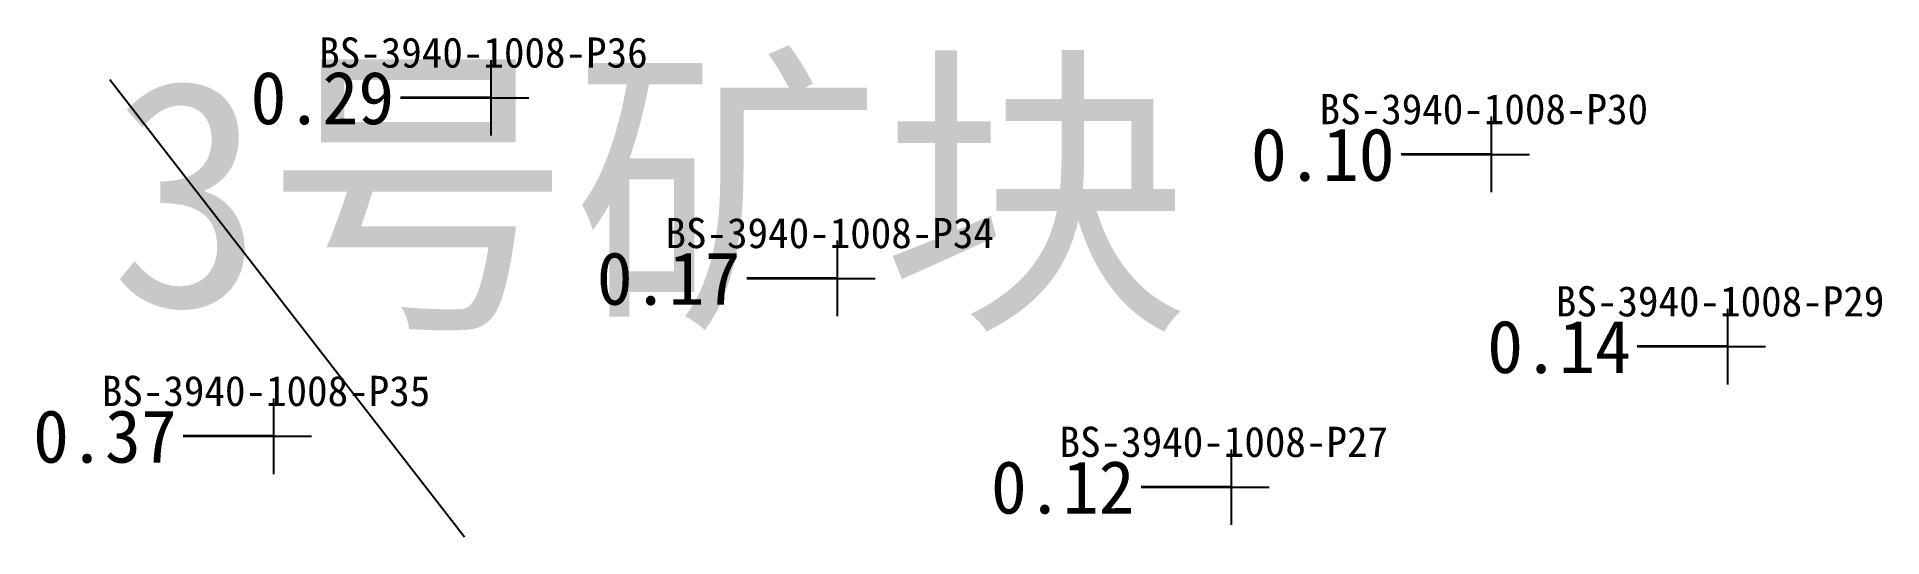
# Model space of a CAD drawing. Header units: metres. Extents: x 470001 to 470177, y 4349638 to 4349825.
# Drawn here: x 470088.92 to 470113.37, y 4349772.85 to 4349779.47 of the extents above; entities that cross this region are included whole.
import ezdxf

# ---------------------------------------------------------------- set-up
doc = ezdxf.new("R2010")
doc.units = ezdxf.units.M
doc.layers.add('点', color=7, linetype='Continuous')
doc.layers.add('钻孔', color=7, linetype='Continuous')
doc.styles.add('CN_TTF', font='simsunb.ttf')

msp = doc.modelspace()

# ---------------------------------------------------------------- texts
at = {"insert": (470089.885, 4349778.908), "char_height": 3, "attachment_point": 1, "style": 'CN_TTF'}
msp.add_mtext('3号矿块', dxfattribs=at)
at = {"layer": '钻孔', "color": 138, "true_color": 0x004c4c, "style": 'CN_TTF'}
for s, p in [('BS-3940-1008-P36', (470092.657, 4349779.068)), ('BS-3940-1008-P30', (470105.915, 4349778.319)), ('BS-3940-1008-P34', (470097.246, 4349776.678)), ('BS-3940-1008-P29', (470109.046, 4349775.774)), ('BS-3940-1008-P35', (470089.776, 4349774.587)), ('BS-3940-1008-P27', (470102.469, 4349773.913))]:
    msp.add_text(s, height=0.4, dxfattribs=at).set_placement(p)
at = {"layer": '钻孔', "color": 8, "style": 'CN_TTF'}
for s, p in [('0.29', (470091.747, 4349778.318)), ('0.10', (470105.005, 4349777.569)), ('0.17', (470096.336, 4349775.928)), ('0.14', (470108.136, 4349775.024)), ('0.37', (470088.866, 4349773.837)), ('0.12', (470101.559, 4349773.163))]:
    msp.add_text(s, height=0.7, dxfattribs=at).set_placement(p)

# ---------------------------------------------------------------- linework, layer by layer
at = {"color": 7}
msp.add_line((470094.583, 4349772.852), (470089.885, 4349778.908), dxfattribs=at)
at = {"layer": '点', "color": 138, "true_color": 0x004c4c}
for p, q in [((470094.937, 4349778.168), (470094.937, 4349779.168)), ((470094.437, 4349778.668), (470095.437, 4349778.668)), ((470108.195, 4349777.419), (470108.195, 4349778.419)), ((470107.695, 4349777.919), (470108.695, 4349777.919)), ((470099.526, 4349775.778), (470099.526, 4349776.778)), ((470099.026, 4349776.278), (470100.026, 4349776.278)), ((470111.326, 4349774.874), (470111.326, 4349775.874)), ((470110.826, 4349775.374), (470111.826, 4349775.374)), ((470092.056, 4349773.687), (470092.056, 4349774.687)), ((470091.556, 4349774.187), (470092.556, 4349774.187)), ((470104.749, 4349773.013), (470104.749, 4349774.013)), ((470104.249, 4349773.513), (470105.249, 4349773.513))]:
    msp.add_line(p, q, dxfattribs=at)
at = {"layer": '钻孔', "color": 8, "lineweight": 35}
for p, q in [((470094.937, 4349778.668), (470093.737, 4349778.668)), ((470108.195, 4349777.919), (470106.995, 4349777.919)), ((470099.526, 4349776.278), (470098.326, 4349776.278)), ((470111.326, 4349775.374), (470110.126, 4349775.374)), ((470092.056, 4349774.187), (470090.856, 4349774.187)), ((470104.749, 4349773.513), (470103.549, 4349773.513))]:
    msp.add_line(p, q, dxfattribs=at)

msp.set_redraw_order([(e.dxf.handle, doc.entitydb.next_handle()) for e in msp.query("TEXT MTEXT ATTDEF DIMENSION ARC_DIMENSION")])  # texts and dimensions are drawn at this point

doc.saveas('drawing.dxf')
